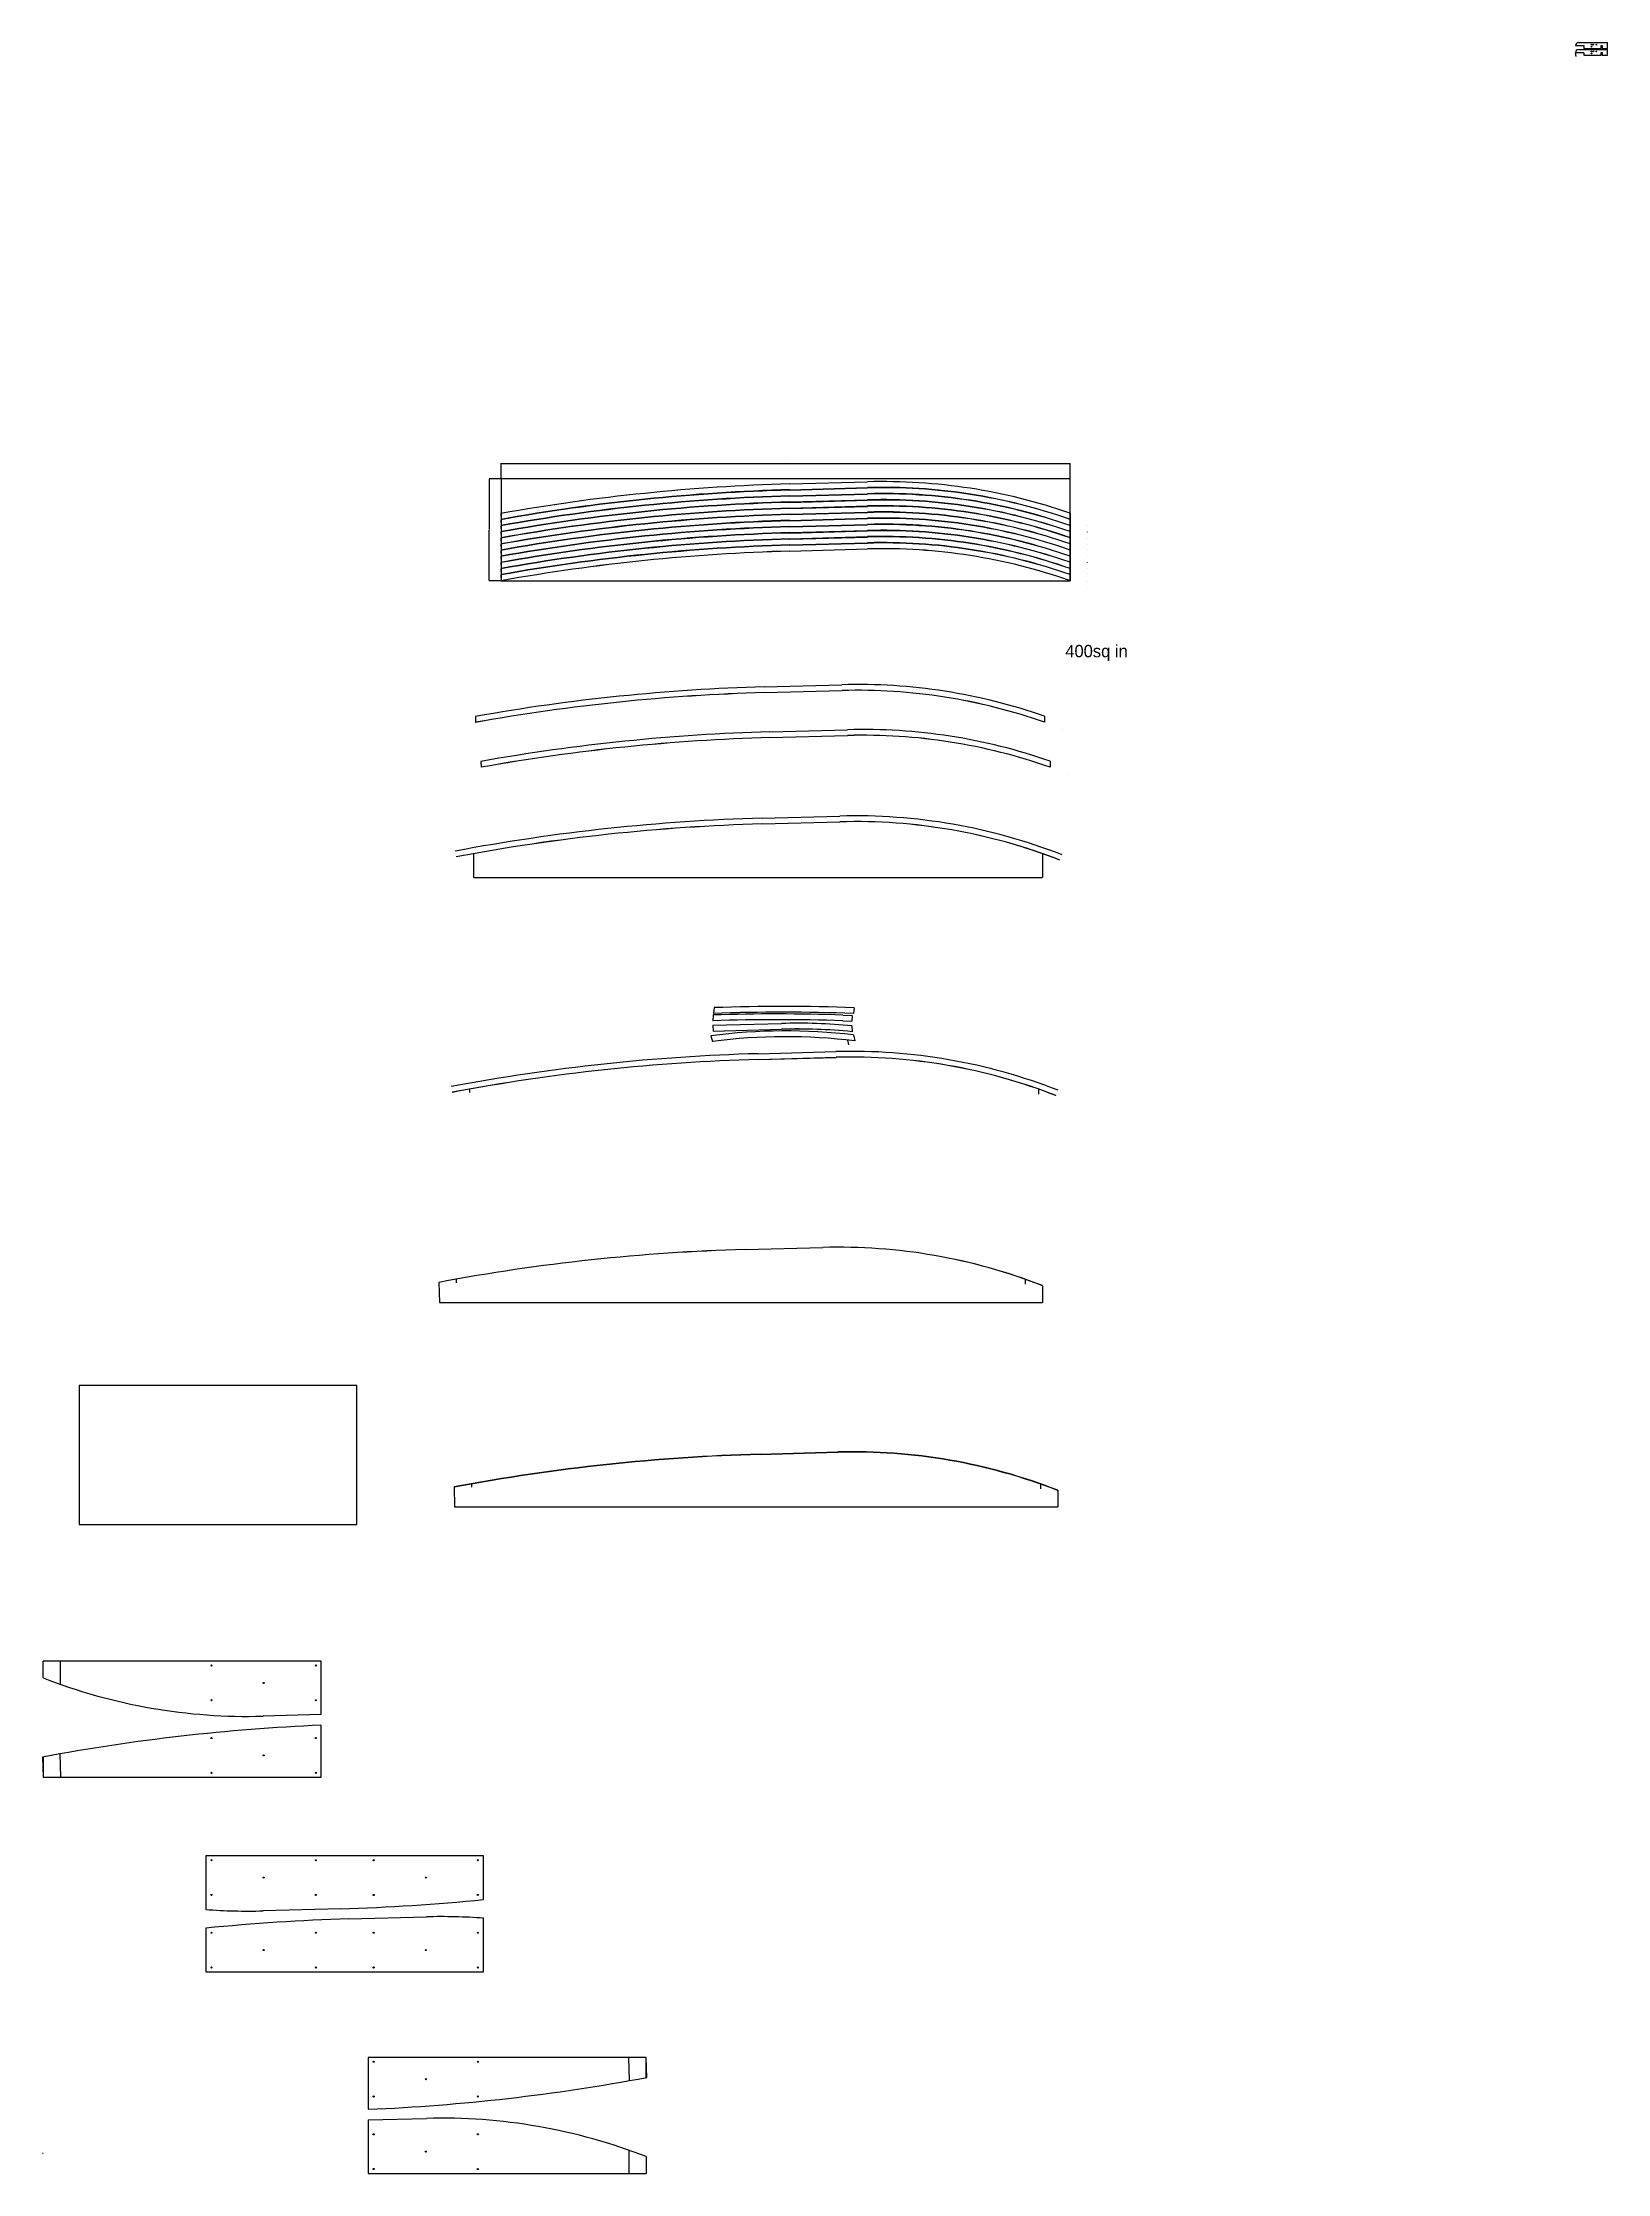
# Model space of a CAD drawing. Header units: inches. Extents: x -269 to 1350, y -37 to 699.
# Drawn here: x -269 to 272, y -37 to 699 of the extents above; entities that cross this region are included whole.
import ezdxf

# ---------------------------------------------------------------- set-up
doc = ezdxf.new("R2010")
doc.units = ezdxf.units.IN
doc.header["$MEASUREMENT"] = 0
doc.header["$PDSIZE"] = -1
doc.dimstyles.get("Standard").update_dxf_attribs({"dimtxt": 0.18, "dimasz": 0.18, "dimexe": 0.18, "dimexo": 0.0625, "dimgap": 0.09, "dimtad": 0, "dimtih": 1, "dimtoh": 1, "dimdec": 4, "dimzin": 0, "dimdsep": 46, "dimtxsty": 'Standard', "dimcen": 0.09, "dimadec": 0, "dimazin": 0, "dimtfac": 1, "dimtdec": 4, "dimtofl": 0, "dimtmove": 0, "dimatfit": 3, "dimfxl": 1, "dimtolj": 1, "dimtzin": 0, "dimarcsym": 0})

# ---------------------------------------------------------------- blocks, each defined once
blk = doc.blocks.new('*D5')
at = {"color": 0, "lineweight": -2, "transparency": 16777216}
for p, q in [((-110.28, 548.38), (-110.28, 553.77)), ((-110.15, 553.73), (86.12, 553.73)), ((86.25, 548.38), (86.25, 553.77)), ((-119.79, 417.77), (-119.79, 410.72)), ((76.71, 417.25), (76.71, 410.72)), ((-119.66, 410.76), (76.58, 410.76))]:
    blk.add_line(p, q, dxfattribs=at)
at = {"color": 0, "transparency": 16777216}
for points in [[(-110.15, 553.76), (-110.15, 553.71), (-110.28, 553.73)], [(86.12, 553.76), (86.12, 553.71), (86.25, 553.73)], [(-119.66, 410.78), (-119.66, 410.74), (-119.79, 410.76)], [(76.58, 410.78), (76.58, 410.74), (76.71, 410.76)]]:
    blk.add_solid(points, dxfattribs=at)
at = {"layer": 'Defpoints', "color": 0, "transparency": 16777216}
for p in [(86.25, 553.73), (-110.28, 548.38), (86.25, 548.38), (-119.79, 417.77), (76.71, 417.25), (76.71, 410.76)]:
    blk.add_point(p, dxfattribs=at)
at = {"color": 0, "transparency": 16777216, "char_height": 0.1378, "attachment_point": 5}
for s, insert in [('\\A1;196.53578', (-12.02, 553.86)), ('\\A1;196.50263', (-21.54, 410.89))]:
    blk.add_mtext(s, dxfattribs=dict(at, insert=insert))
blk = doc.blocks.new('*D6')
at = {"color": 0, "lineweight": -2, "transparency": 16777216}
for p, q in [((-110.28, 548.38), (-114.37, 548.38)), ((-114.33, 548.25), (-114.33, 530.91)), ((-114.33, 513.32), (-114.33, 530.66)), ((-110.28, 513.19), (-114.37, 513.19))]:
    blk.add_line(p, q, dxfattribs=at)
at = {"color": 0, "transparency": 16777216}
for points in [[(-114.36, 548.25), (-114.31, 548.25), (-114.33, 548.38)], [(-114.36, 513.32), (-114.31, 513.32), (-114.33, 513.19)]]:
    blk.add_solid(points, dxfattribs=at)
at = {"layer": 'Defpoints', "color": 0, "transparency": 16777216}
for p in [(-110.28, 548.38), (-114.33, 513.19), (-110.28, 513.19)]:
    blk.add_point(p, dxfattribs=at)
at = {"color": 0, "transparency": 16777216, "insert": (-114.33, 530.79), "char_height": 0.1378, "attachment_point": 5}
blk.add_mtext('\\A1;35.19288', dxfattribs=at)

msp = doc.modelspace()

# ---------------------------------------------------------------- linework, layer by layer
for p, q in [((261.864269, 698.989984), (271.864269, 698.989984)), ((271.864269, 696.989984), (271.864269, 698.989984)), ((260.864269, 697.989984), (263.711068, 697.989984)), ((260.864269, 695.623161), (262.461684, 695.623161)), ((263.711068, 695.498161), (260.872113, 695.498161)), ((261.041178, 694.15625), (260.872113, 695.498161)), ((261.864269, 696.623161), (271.864269, 696.623161)), ((263.711068, 697.989984), (263.711068, 696.989984)), ((263.711068, 696.989984), (269.673225, 696.989984)), ((263.711068, 695.498161), (263.711068, 694.623161)), ((263.711068, 694.623161), (269.673225, 694.623161)), ((269.673225, 696.989984), (269.673225, 697.989984)), ((269.673225, 697.989984), (270.073225, 697.989984)), ((269.673225, 694.623161), (269.673225, 695.623161)), ((269.673225, 695.623161), (270.073225, 695.623161)), ((270.073225, 697.989984), (270.073225, 696.989984)), ((270.073225, 696.989984), (271.864269, 696.989984)), ((270.073225, 695.623161), (270.073225, 694.623161)), ((270.073225, 694.623161), (271.864269, 694.623161)), ((271.864269, 694.623161), (271.864269, 696.623161)), ((-37.02172, 363.27401), (-37.108216, 361.280291)), ((-36.686233, 365.812016), (-36.941454, 363.801618)), ((11.017826, 363.144799), (10.931134, 361.146587)), ((11.739284, 365.786432), (11.513567, 363.79333)), ((-37.777404, 356.07735), (-37.285791, 354.124905)), ((-37.073329, 359.707024), (-37.037522, 357.707252)), ((10.937905, 359.509318), (10.973951, 357.496254)), ((11.429417, 356.3867), (11.920032, 354.312174))]:
    msp.add_line(p, q)
at = {"color": 7, "linetype": 'Continuous', "lineweight": 25}
for p, q in [((-10.58065, 546.620638), (16.2596, 547.358625)), ((-10.58065, 544.50153), (16.2596, 545.239516)), ((-10.528892, 544.631591), (16.311358, 545.369578)), ((-10.52568, 544.621394), (16.31457, 545.35938)), ((-10.58065, 542.382422), (16.2596, 543.120408)), ((-10.58065, 540.263313), (16.2596, 541.0013)), ((-10.58065, 538.144205), (16.2596, 538.882191)), ((-10.528892, 542.512483), (16.311358, 543.250469)), ((-10.528892, 540.393375), (16.311358, 541.131361)), ((-10.528892, 538.274266), (16.311358, 539.012253)), ((-10.52568, 542.502286), (16.31457, 543.240272)), ((-10.52568, 540.383177), (16.31457, 541.121164)), ((-10.52568, 538.264069), (16.31457, 539.002055)), ((-110.340304, 536.398217), (-110.284714, 534.376429)), ((-110.340304, 534.279109), (-110.284714, 532.25732)), ((-110.340304, 532.160001), (-110.284714, 530.138212)), ((-110.340304, 530.040892), (-110.284714, 528.019104)), ((-10.58065, 536.025097), (16.2596, 536.763083)), ((-10.58065, 533.907599), (16.2596, 534.645586)), ((-10.58065, 531.788491), (16.2596, 532.526477)), ((-10.58065, 529.669382), (16.2596, 530.407369)), ((-10.528892, 536.155158), (16.311358, 536.893144)), ((-10.528892, 534.03605), (16.311358, 534.774036)), ((-10.528892, 531.918552), (16.311358, 532.656539)), ((-10.528892, 529.799444), (16.311358, 530.53743)), ((-10.52568, 536.144961), (16.31457, 536.882947)), ((-10.52568, 534.025852), (16.31457, 534.763839)), ((-10.52568, 531.908355), (16.31457, 532.646341)), ((-10.52568, 529.789246), (16.31457, 530.527233)), ((86.25107, 536.508395), (86.25107, 534.389287)), ((86.25107, 534.389287), (86.25107, 532.270179)), ((86.25107, 532.270179), (86.25107, 530.15107)), ((86.25107, 530.15107), (86.25107, 528.031962)), ((-110.340304, 527.921784), (-110.284714, 525.899995)), ((-110.340304, 525.802676), (-110.284714, 523.780887)), ((-110.340304, 523.685178), (-110.284714, 521.663389)), ((-10.58065, 527.550274), (16.2596, 528.288261)), ((-10.58065, 525.432777), (16.2596, 526.170763)), ((-10.528892, 527.680336), (16.311358, 528.418322)), ((-10.528892, 525.561227), (16.311358, 526.299214)), ((-10.528892, 523.44373), (16.311358, 524.181716)), ((-10.52568, 527.670138), (16.31457, 528.408124)), ((-10.52568, 525.55103), (16.31457, 526.289016)), ((-10.52568, 523.433532), (16.31457, 524.171519)), ((86.25107, 528.031962), (86.25107, 525.912854)), ((86.25107, 525.912854), (86.25107, 523.793745)), ((86.25107, 523.795356), (86.25107, 521.676248)), ((-110.340304, 521.56607), (-110.284714, 519.544281)), ((-110.340304, 519.446961), (-110.284714, 517.425173)), ((-110.340304, 517.327853), (-110.284714, 515.306064)), ((-110.340304, 515.210356), (-110.284714, 513.188567)), ((86.25107, 521.676248), (86.25107, 519.55714)), ((86.25107, 519.55714), (86.25107, 517.438031)), ((86.25107, 517.438031), (86.25107, 515.318923)), ((86.25107, 515.320534), (86.25107, 513.201425)), ((-19.354769, 476.55732), (7.485481, 477.295307)), ((-19.303011, 474.568273), (7.537239, 475.30626)), ((-19.299799, 474.558076), (7.540451, 475.296062)), ((-119.114423, 466.334899), (-119.058833, 464.313111)), ((77.476952, 466.445077), (77.476952, 464.325969)), ((-17.475783, 461.035224), (9.364467, 461.77321)), ((-17.424025, 459.046177), (9.416225, 459.784164)), ((-17.420812, 459.03598), (9.419438, 459.773966)), ((-117.235437, 450.812803), (-117.179847, 448.791014)), ((79.355938, 450.922981), (79.355938, 448.803873)), ((-20.120217, 431.217921), (6.720033, 431.955907)), ((-20.068459, 429.228874), (6.771791, 429.966861)), ((-20.065247, 429.218677), (6.775003, 429.956663)), ((-119.824543, 418.983233), (-119.79113, 417.767995)), ((76.711503, 418.988181), (76.711503, 417.246051)), ((7.720292, 361.265354), (10.93158, 361.15686)), ((7.722874, 361.254979), (10.931134, 361.146587)), ((7.790406, 363.253839), (11.017826, 363.144799)), ((-37.073329, 359.707024), (-13.46112, 360.356254)), ((-37.037706, 357.717533), (-13.409362, 358.367207)), ((-37.037522, 357.707252), (-13.40615, 358.357009)), ((9.375918, 354.611421), (9.770984, 352.914678)), ((-21.459753, 349.913091), (5.380497, 350.651077)), ((-21.407995, 347.924044), (5.432255, 348.66203)), ((-21.404783, 347.913846), (5.435467, 348.651833)), ((-121.164079, 337.678402), (-121.130665, 336.463165)), ((75.371968, 337.68335), (75.371968, 335.941221)), ((-26.016113, 282.285788), (0.824137, 283.023774)), ((-26.013199, 282.293598), (0.827051, 283.031585)), ((-131.744289, 270.942693), (-131.5545, 264.040146)), ((-125.772196, 272.040146), (-125.738783, 270.824909)), ((70.76385, 272.045094), (70.76385, 270.302965)), ((76.76385, 269.818387), (76.76385, 264.040146)), ((-131.5545, 264.040146), (76.76385, 264.040146)), ((-20.777028, 211.67607), (6.063222, 212.414057)), ((-20.774115, 211.57011), (6.066135, 212.308097)), ((-126.505205, 200.332975), (-126.315416, 193.430429)), ((-120.533112, 201.430429), (-120.499699, 200.215191)), ((76.002934, 201.435377), (76.002934, 199.693248)), ((82.002934, 199.208669), (82.002934, 193.430429)), ((-126.315416, 193.430429), (82.002934, 193.430429)), ((-268.444896, 134.400378), (-268.444896, 140.178618)), ((-172.444896, 140.178618), (-268.444896, 140.178618)), ((-262.444896, 132.17367), (-262.444896, 140.178618)), ((-172.444896, 121.746558), (-192.505184, 121.19499)), ((-268.634685, 107.039775), (-268.444896, 100.137228)), ((-262.662593, 108.137228), (-262.442629, 100.137228)), ((-268.444896, 100.137228), (-172.444896, 100.137228)), ((-165.664934, 54.711661), (-192.505184, 53.973675)), ((-162.906509, 51.161554), (-136.066259, 51.899541)), ((-212.285721, 32.915913), (-116.285721, 32.915913)), ((-60.126547, 3.373976), (-156.126547, 3.373976)), ((-65.90885, -4.626024), (-66.128814, 3.373976)), ((-59.936757, -3.52857), (-60.126547, 3.373976)), ((-156.126547, -18.235353), (-136.066259, -17.683785)), ((-66.126547, -28.662465), (-66.126547, -36.667413)), ((-156.126547, -36.667413), (-60.126547, -36.667413)), ((-60.126547, -30.889173), (-60.126547, -36.667413))]:
    msp.add_line(p, q, dxfattribs=at)
for points in [[(-110.284714, 513.188567), (86.25107, 513.188567), (86.25107, 548.381444), (-110.284714, 548.381444)], [(-256.047256, 187.330148), (-160.047256, 187.330148), (-160.047256, 235.330148), (-256.047256, 235.330148)]]:
    msp.add_lwpolyline(points, close=True)
for points in [[(-172.444896, 121.746558), (-172.444896, 140.178618), (-268.444896, 140.178618)], [(-172.444896, 140.178618), (-212.285721, 140.178618)], [(-268.444896, 107.075512), (-268.444896, 100.137228), (-172.444896, 100.137228), (-172.444896, 118.052646)], [(-212.285721, 100.137228), (-172.444896, 100.137228)], [(-172.444896, 72.957303), (-212.285721, 72.957303)], [(-116.285721, 57.896113), (-116.285721, 72.957303), (-212.285721, 72.957303), (-212.285721, 54.437526)], [(-116.285721, 72.957303), (-156.126547, 72.957303)], [(-212.285721, 47.977103), (-212.285721, 32.915913), (-116.285721, 32.915913), (-116.285721, 51.43569)], [(-212.285721, 32.915913), (-172.444896, 32.915913)], [(-156.126547, 32.915913), (-116.285721, 32.915913)], [(-60.126547, -3.564307), (-60.126547, 3.373976), (-156.126547, 3.373976), (-156.126547, -14.541442)], [(-116.285721, 3.373976), (-156.126547, 3.373976)], [(-156.126547, -18.235353), (-156.126547, -36.667413), (-60.126547, -36.667413)], [(-156.126547, -36.667413), (-116.285721, -36.667413)]]:
    msp.add_lwpolyline(points)
for centre, radius in [((266.385372, 698.280555), 0.125), ((266.385372, 697.567174), 0.125), ((266.385372, 695.913732), 0.125), ((266.385372, 695.200351), 0.125), ((266.945573, 698.280555), 0.125), ((266.945573, 695.913732), 0.125), ((268.059312, 698.280555), 0.125), ((268.059312, 695.913732), 0.125), ((-210.285721, 138.678618), 0.1875), ((-192.285721, 132.678618), 0.1875), ((-174.285721, 138.678618), 0.1875), ((-210.285721, 126.678618), 0.1875), ((-174.285721, 126.678618), 0.1875), ((-210.285721, 113.637228), 0.1875), ((-174.285721, 113.637228), 0.1875), ((-192.285721, 107.637228), 0.1875), ((-210.285721, 101.637228), 0.1875), ((-174.285721, 101.637228), 0.1875), ((-210.285721, 71.457303), 0.1875), ((-174.285721, 71.457303), 0.1875), ((-154.285721, 71.457303), 0.1875), ((-118.285721, 71.457303), 0.1875), ((-210.285721, 59.457303), 0.1875), ((-192.285721, 65.457303), 0.1875), ((-174.285721, 59.457303), 0.1875), ((-154.285721, 59.457303), 0.1875), ((-136.285721, 65.457303), 0.1875), ((-118.285721, 59.457303), 0.1875), ((-210.285721, 46.415913), 0.1875), ((-174.285721, 46.415913), 0.1875), ((-154.285721, 46.415913), 0.1875), ((-118.285721, 46.415913), 0.1875), ((-192.285721, 40.415913), 0.1875), ((-136.285721, 40.415913), 0.1875), ((-210.285721, 34.415913), 0.1875), ((-174.285721, 34.415913), 0.1875), ((-154.285721, 34.415913), 0.1875), ((-118.285721, 34.415913), 0.1875), ((-154.285721, 1.873976), 0.1875), ((-118.285721, 1.873976), 0.1875), ((-136.285721, -4.126024), 0.1875), ((-154.285721, -10.126024), 0.1875), ((-118.285721, -10.126024), 0.1875), ((-154.285721, -23.167413), 0.1875), ((-136.285721, -29.167413), 0.1875), ((-118.285721, -23.167413), 0.1875), ((-154.285721, -35.167413), 0.1875), ((-118.285721, -35.167413), 0.1875)]:
    msp.add_circle(centre, radius)
for centre, end in [((261.864269, 697.989984), 180), ((261.864269, 695.623161), 187.180755781)]:
    msp.add_arc(centre, 1, 90, end)
for centre, radius, start, end in [((7.903811, -125.65129), 672.526, 91.574980049, 100.126432009), ((7.903811, -127.770398), 672.526, 91.574980049, 100.126432009), ((7.897686, -125.535132), 670.42, 91.574980049, 100.153243734), ((7.903811, -125.65129), 670.526, 91.574980049, 100.152130672), ((21.658253, 351.011902), 196.420928, 70.801073479, 91.574980049), ((21.658253, 348.892793), 196.420928, 70.801073479, 91.574980049), ((21.652128, 351.128059), 194.314928, 70.582781904, 91.574980049), ((21.658253, 351.011902), 194.420928, 70.595706704, 91.574980049), ((7.903811, -129.889506), 672.526, 91.574980049, 100.126432009), ((7.903811, -132.008615), 672.526, 91.574980049, 100.126432009), ((7.903811, -134.127723), 672.526, 91.574980049, 100.126432009), ((7.897686, -127.654241), 670.42, 91.574980049, 100.153243734), ((7.897686, -129.773349), 670.42, 91.574980049, 100.153243734), ((7.897686, -131.892457), 670.42, 91.574980049, 100.153243734), ((7.903811, -127.770398), 670.526, 91.574980049, 100.152130672), ((7.903811, -129.889506), 670.526, 91.574980049, 100.152130672), ((7.903811, -132.008615), 670.526, 91.574980049, 100.152130672), ((21.658253, 346.773685), 196.420928, 70.801073479, 91.574980049), ((21.658254, 344.654577), 196.420928, 70.801073479, 91.574980049), ((21.658254, 342.535468), 196.420928, 70.801073479, 91.574980049), ((21.652128, 349.008951), 194.314928, 70.582781904, 91.574980049), ((21.652128, 346.889843), 194.314928, 70.582781904, 91.574980049), ((21.652128, 344.770734), 194.314928, 70.582781904, 91.574980049), ((21.658253, 348.892793), 194.420928, 70.595706704, 91.574980049), ((21.658253, 346.773685), 194.420928, 70.595706704, 91.574980049), ((21.658254, 344.654577), 194.420928, 70.595706704, 91.574980049), ((7.903811, -136.246832), 672.526, 91.574980049, 100.126432009), ((7.903811, -138.364329), 672.526, 91.574980049, 100.126432009), ((7.903811, -140.483437), 672.526, 91.574980049, 100.126432009), ((7.897686, -134.011566), 670.42, 91.574980049, 100.153243734), ((7.897686, -136.130674), 670.42, 91.574980049, 100.153243734), ((7.897686, -138.248172), 670.42, 91.574980049, 100.153243734), ((7.897686, -140.36728), 670.42, 91.574980049, 100.153243734), ((7.903811, -134.127723), 670.526, 91.574980049, 100.152130672), ((7.903811, -136.246832), 670.526, 91.574980049, 100.152130672), ((7.903811, -138.364329), 670.526, 91.574980049, 100.152130672), ((7.903811, -140.483437), 670.526, 91.574980049, 100.152130672), ((21.658254, 340.41636), 196.420928, 70.801073479, 91.574980049), ((21.658254, 338.298863), 196.420928, 70.801073479, 91.574980049), ((21.658254, 336.179754), 196.420928, 70.801073479, 91.574980049), ((21.658254, 334.060646), 196.420928, 70.801073479, 91.574980049), ((21.652128, 342.651626), 194.314928, 70.582781904, 91.574980049), ((21.652128, 340.532518), 194.314928, 70.582781904, 91.574980049), ((21.652128, 338.41502), 194.314928, 70.582781904, 91.574980049), ((21.652128, 336.295912), 194.314928, 70.582781904, 91.574980049), ((21.658254, 342.535468), 194.420928, 70.595706704, 91.574980049), ((21.658254, 340.41636), 194.420928, 70.595706704, 91.574980049), ((21.658254, 338.298863), 194.420928, 70.595706704, 91.574980049), ((21.658254, 336.179754), 194.420928, 70.595706704, 91.574980049), ((21.658253, 351.011902), 194.420928, 68.695630815, 68.709749694), ((21.658253, 348.892793), 194.420928, 68.695630815, 68.709749694), ((7.903811, -142.602546), 672.526, 91.574980049, 100.126432009), ((7.903811, -144.721654), 672.526, 91.574980049, 100.126432009), ((7.903811, -146.839151), 672.526, 91.574980049, 100.126432009), ((7.897686, -142.486388), 670.42, 91.574980049, 100.153243734), ((7.897686, -144.605497), 670.42, 91.574980049, 100.153243734), ((7.897686, -146.722994), 670.42, 91.574980049, 100.153243734), ((7.903811, -142.602546), 670.526, 91.574980049, 100.152130672), ((7.903811, -144.721654), 670.526, 91.574980049, 100.152130672), ((7.903811, -146.839151), 670.526, 91.574980049, 100.152130672), ((21.658254, 331.941538), 196.420928, 70.801073479, 91.574980049), ((21.658254, 329.82404), 196.420928, 70.801073479, 91.574980049), ((21.652128, 334.176803), 194.314928, 70.582781904, 91.574980049), ((21.652128, 332.057695), 194.314928, 70.582781904, 91.574980049), ((21.652128, 329.940198), 194.314928, 70.582781904, 91.574980049), ((21.658254, 334.060646), 194.420928, 70.595706704, 91.574980049), ((21.658254, 331.941538), 194.420928, 70.595706704, 91.574980049), ((21.658254, 329.82404), 194.420928, 70.595706704, 91.574980049), ((21.658253, 346.773685), 194.420928, 68.695630815, 68.709749694), ((21.658254, 344.654577), 194.420928, 68.695630815, 68.709749694), ((21.658254, 342.535468), 194.420928, 68.695630815, 68.709749694), ((21.658254, 340.41636), 194.420928, 68.695630815, 68.709749694), ((21.658254, 338.298863), 194.420928, 68.695630815, 68.709749694), ((21.658254, 336.179754), 194.420928, 68.695630815, 68.709749694), ((21.658254, 334.060646), 194.420928, 68.695630815, 68.709749694), ((21.658254, 331.941538), 194.420928, 68.695630815, 68.709749694), ((21.658254, 329.82404), 194.420928, 68.695630815, 68.709749694), ((-0.870307, -195.714608), 672.526, 91.574980049, 100.126432009), ((-0.876433, -195.59845), 670.42, 91.574980049, 100.153243734), ((-0.870307, -195.714608), 670.526, 91.574980049, 100.152130672), ((12.884135, 280.948584), 196.420928, 70.801073479, 91.574980049), ((12.878009, 281.064741), 194.314928, 70.582781904, 91.574980049), ((12.884135, 280.948584), 194.420928, 70.595706704, 91.574980049), ((1.008679, -211.236704), 672.526, 91.574980049, 100.126432009), ((1.002553, -211.120547), 670.42, 91.574980049, 100.153243734), ((1.008679, -211.236704), 670.526, 91.574980049, 100.152130672), ((14.763121, 265.426487), 196.420928, 70.801073479, 91.574980049), ((14.756996, 265.542645), 194.314928, 70.582781904, 91.574980049), ((14.763121, 265.426487), 194.420928, 70.595706704, 91.574980049), ((12.884135, 280.948584), 194.420928, 68.695630815, 68.709749694), ((14.763121, 265.426487), 194.420928, 68.695630815, 68.709749694), ((-1.635756, -241.054007), 672.526, 91.574980049, 100.672181713), ((-1.635756, -241.054007), 670.526, 91.574980049, 100.672181713), ((-1.641881, -240.93785), 670.42, 91.574980049, 100.672181713), ((12.118687, 235.609185), 196.420928, 68.695630815, 91.574980049), ((12.112561, 235.725342), 194.314928, 68.695630815, 91.574980049), ((12.118687, 235.609185), 194.420928, 68.695630815, 91.574980049), ((-14.917213, -308.772346), 670.42, 88.064974044, 91.89684546), ((-14.91821, -308.888661), 672.526, 88.064974044, 91.883445319), ((-12.828556, -306.290678), 670.526, 87.919532616, 92.060867441), ((-12.819494, -306.174713), 670.42, 87.919879889, 92.061864013), ((-12.828556, -306.290678), 672.526, 87.906479748, 92.032978706), ((-11.948898, 161.361995), 196.420928, 83.164365621, 97.55603121), ((-11.981205, 161.473737), 194.314928, 82.934645559, 97.483229634), ((-11.948898, 161.361995), 194.420928, 82.948043438, 97.488071585), ((-8.062466, 164.009531), 196.420928, 84.448931397, 91.574980049), ((-8.068592, 164.125688), 194.314928, 84.376129821, 91.574980049), ((-8.062466, 164.009531), 194.420928, 84.380971771, 91.574980049), ((-2.975291, -322.358837), 672.526, 91.574980049, 100.672181713), ((-2.975291, -322.358837), 670.526, 91.574980049, 100.672181713), ((-2.981417, -322.24268), 670.42, 91.574980049, 100.672181713), ((10.779151, 154.304354), 196.420928, 68.695630815, 91.574980049), ((10.773025, 154.420512), 194.314928, 68.695630815, 91.574980049), ((10.779151, 154.304354), 194.420928, 68.695630815, 91.574980049), ((-7.589535, -387.880936), 670.42, 91.574980049, 100.672181713), ((-7.589535, -387.767166), 670.314, 91.574980049, 100.672181713), ((6.164908, 88.782256), 194.314928, 68.695630815, 91.574980049), ((6.164908, 88.896026), 194.208928, 68.695630815, 91.574980049), ((-2.35045, -458.490653), 670.42, 91.574980049, 100.672181713), ((-2.35045, -458.490653), 670.314, 91.574980049, 100.672181713), ((11.403992, 18.172538), 194.314928, 68.695630815, 91.574980049), ((11.403992, 18.172538), 194.208928, 68.695630815, 91.574980049), ((-197.845954, 315.436509), 194.314928, 248.695630815, 271.574980049), ((-144.479931, -551.783854), 670.42, 92.390649888, 100.672181713), ((-197.845954, 248.215193), 194.314928, 265.738355877, 271.574980049), ((-184.091512, 724.878385), 670.42, 271.574980049, 275.804778567), ((-130.725489, -142.341978), 194.314928, 85.738355877, 91.574980049), ((-144.479931, -619.005169), 670.42, 91.574980049, 95.804778567), ((-184.091512, 655.295059), 670.42, 272.390649888, 280.672181713), ((-130.725489, -211.925304), 194.314928, 68.695630815, 91.574980049), ((-144.479931, -688.588496), 670.42, 100.655676815, 100.672181713)]:
    msp.add_arc(centre, radius, start, end, dxfattribs=at)

# ---------------------------------------------------------------- texts
msp.add_text('400sq in', height=4.2659448).set_placement((84.617272, 486.773423))

# ---------------------------------------------------------------- dimensions: what is measured, and where the dimension line sits
for base, p1, p2, middle in [((86.25107, 553.734541), (-110.284714, 548.381444), (86.25107, 548.381444), (-12.016822, 553.863439)), ((76.711503, 410.759229), (-119.79113, 417.767995), (76.711503, 417.246051), (-21.539813, 410.888127))]:
    dim = msp.add_linear_dim(base=base, p1=p1, p2=p2, dimstyle='Standard', override={"dimtxt": 0.137795, "dimasz": 0.13, "dimexe": 0.03937, "dimexo": 0, "dimgap": 0.06, "dimtad": 1, "dimdec": 5, "dimzin": 1, "dimadec": 2, "dimtdec": 5, "dimtzin": 1})
    dim.commit()
    dim.dimension.update_dxf_attribs({"geometry": '*D5', "text_midpoint": middle})
dim = msp.add_linear_dim(base=(-114.334376, 513.188567), p1=(-110.284714, 548.381444), p2=(-110.284714, 513.188567), angle=90, dimstyle='Standard', override={"dimtxt": 0.137795, "dimasz": 0.13, "dimexe": 0.03937, "dimexo": 0, "dimgap": 0.06, "dimtad": 1, "dimdec": 5, "dimzin": 1, "dimadec": 2, "dimtdec": 5, "dimtzin": 1})
dim.commit()
dim.dimension.update_dxf_attribs({"geometry": '*D6', "text_midpoint": (-114.334376, 530.785006)})

doc.saveas('drawing.dxf')
